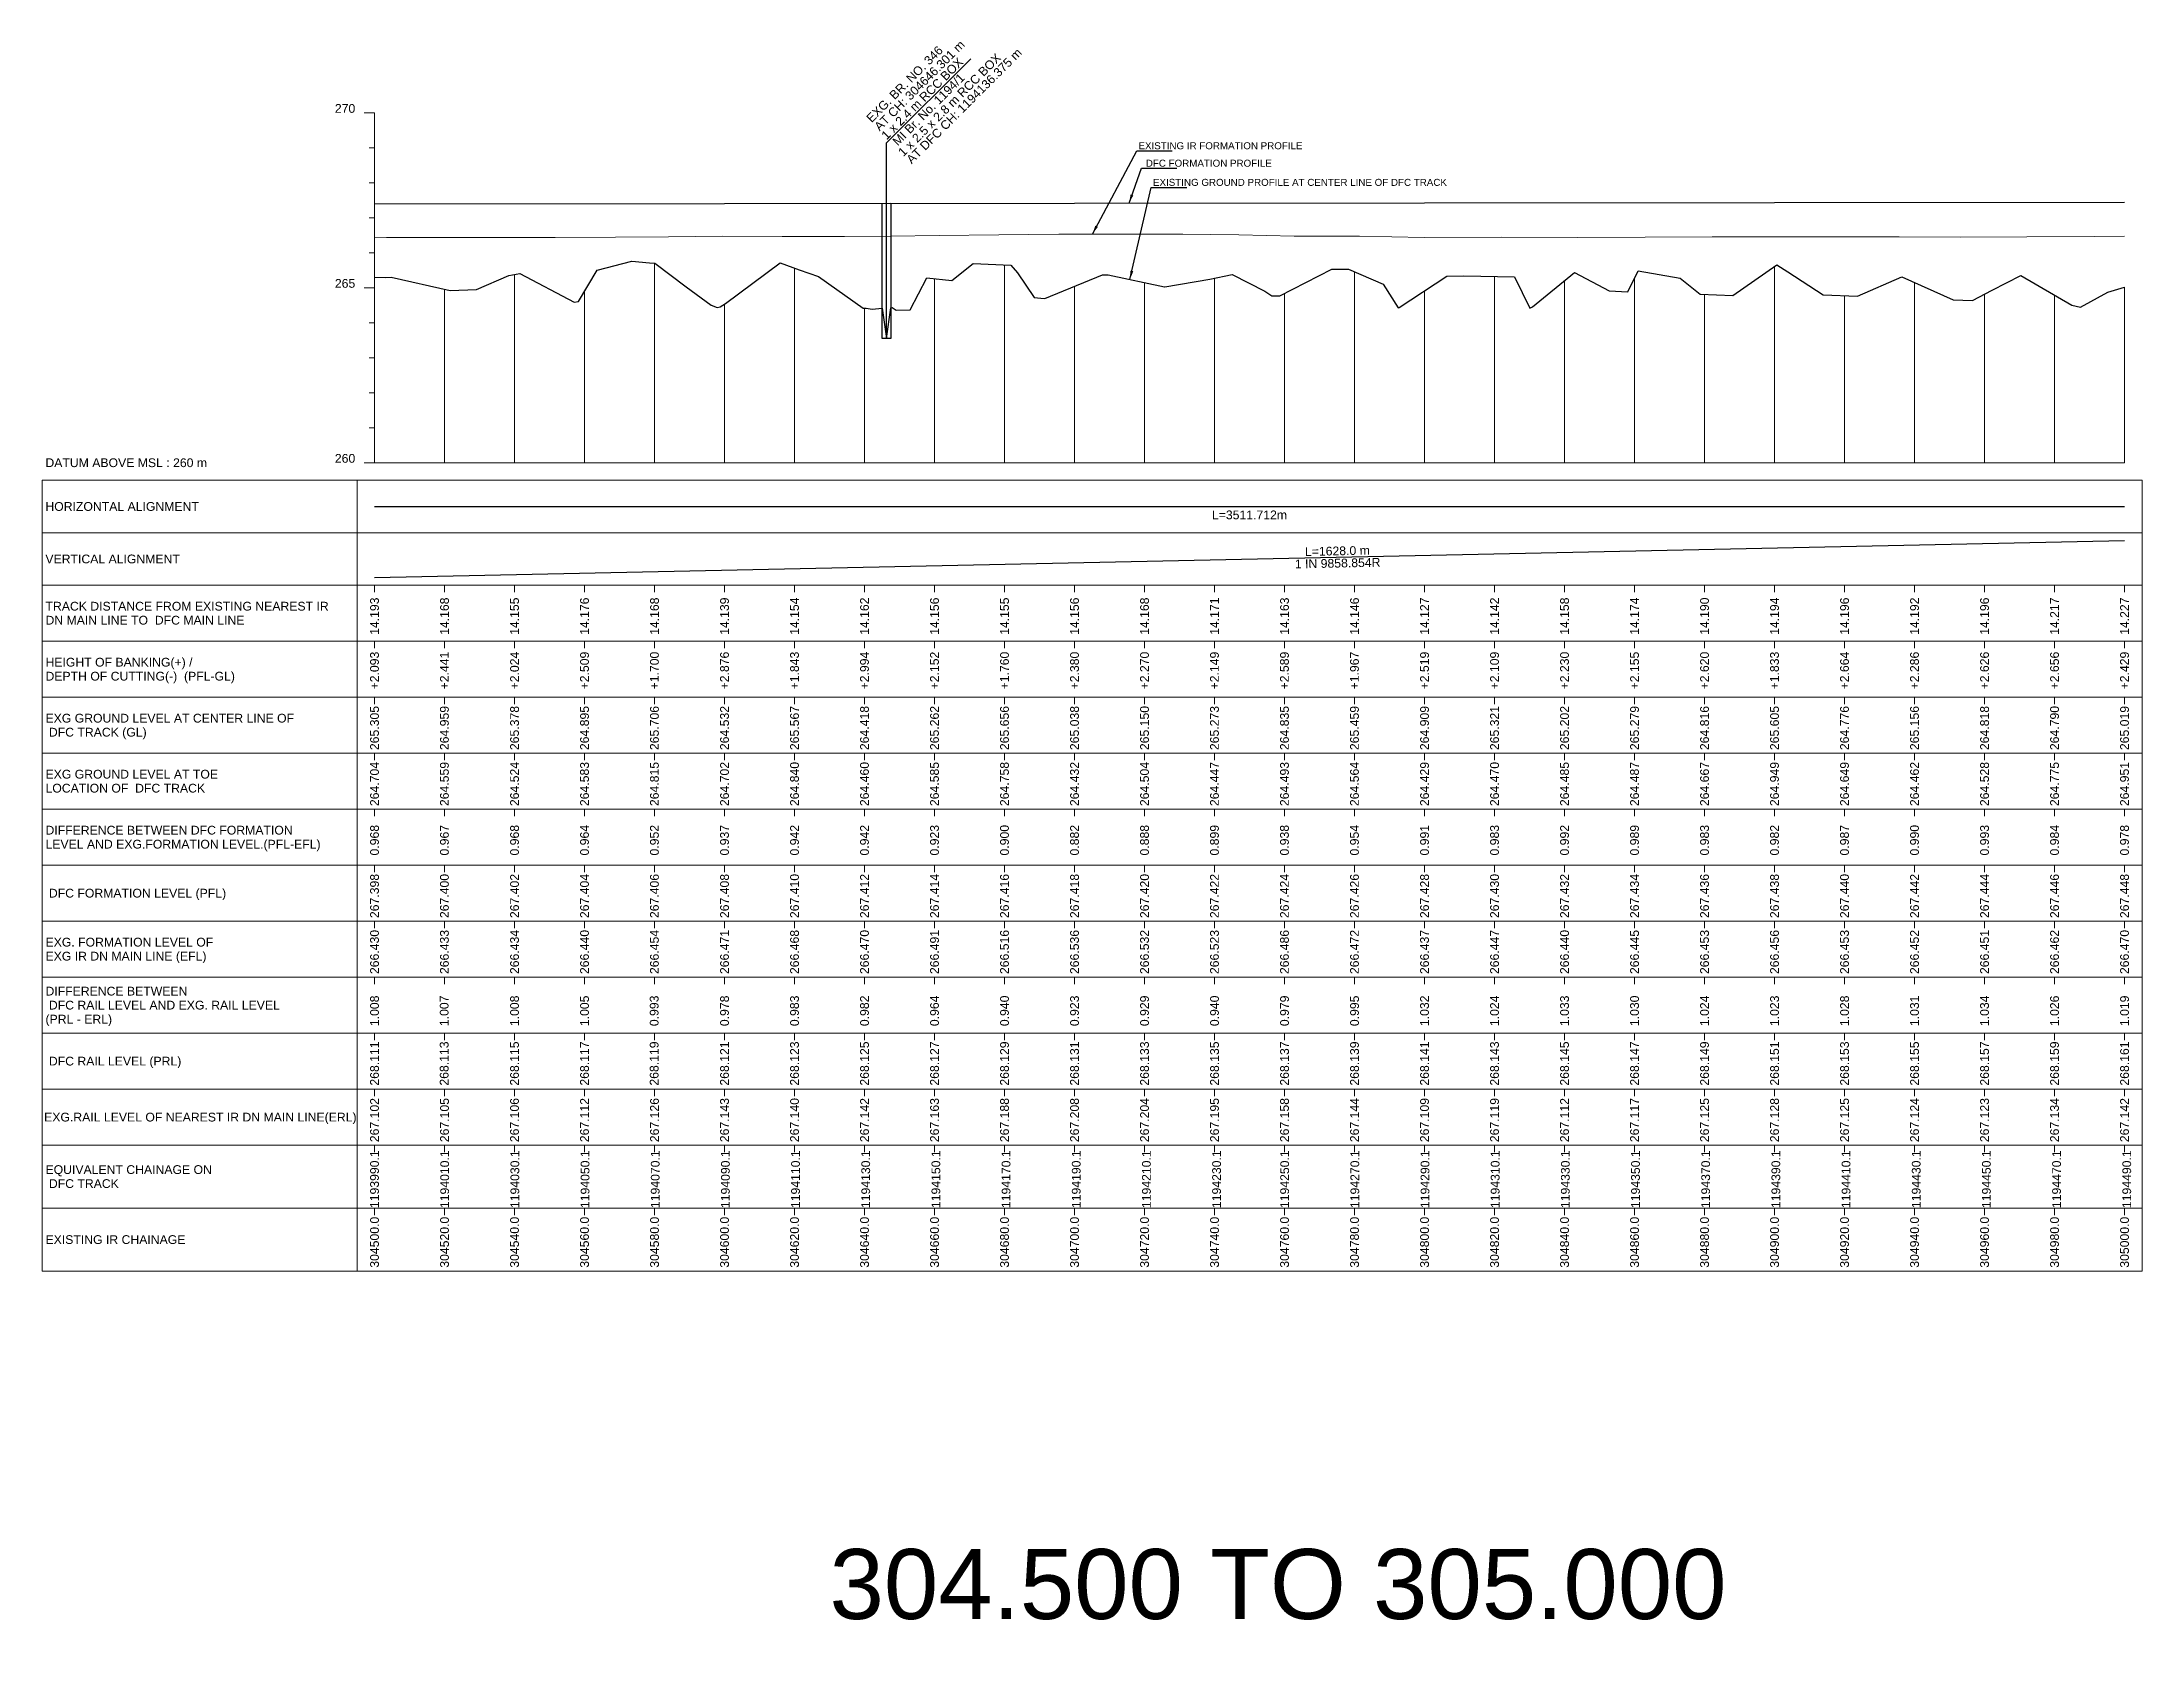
# Model space of a CAD drawing. Header units: metres. Extents: x 4905 to 19505, y -12340 to -11876.
# Drawn here: x 12905 to 13505, y -12340 to -11880 of the extents above; entities that cross this region are included whole.
import ezdxf
from ezdxf.enums import TextEntityAlignment as Align

# ---------------------------------------------------------------- set-up
doc = ezdxf.new("R2010")
doc.units = ezdxf.units.M
doc.header["$MEASUREMENT"] = 0
doc.layers.get('0').update_dxf_attribs({"lineweight": 0})
for name, color, linetype, lineweight in [('LS BRIDGE INDICATION', 10, 'Continuous', 30), ('LS CUT FILL', 10, 'Continuous', 0), ('LS DATUM', 7, 'Continuous', 0), ('LS DATUM X', 7, 'Continuous', 0), ('LS DATUM Y', 7, 'Continuous', 0), ('LS DIFF. EXG.RL & PRO. RL', 10, 'Continuous', 0), ('LS DIFF. PFL & EFL', 10, 'Continuous', 0), ('LS EXG GL', 7, 'Continuous', 0), ('LS EXG IR CH', 7, 'Continuous', 0), ('LS EXG RL', 7, 'Continuous', 0), ('LS EXG. FL', 7, 'Continuous', 0), ('LS EXG. GL', 7, 'Continuous', 0), ('LS EXG. GL AT PRO. TOE', 7, 'Continuous', 0), ('LS EXG. IR CH', 7, 'Continuous', 0), ('LS EXG. RL', 7, 'Continuous', 0), ('LS FRAME', 7, 'Continuous', 0), ('LS PFL-EFL', 10, 'Continuous', 0), ('LS PRL-ERL', 10, 'Continuous', 0), ('LS PRO FL', 10, 'Continuous', 0), ('LS PRO. CUT & FILL', 10, 'Continuous', 0), ('LS PRO. DFCC CH', 10, 'Continuous', 0), ('LS PRO. FL', 10, 'Continuous', 0), ('LS PRO. RL', 10, 'Continuous', 0), ('LS PROFILE EXG FL', 7, 'Continuous', 25), ('LS PROFILE EXG GL', 7, 'Continuous', 30), ('LS PROFILE PRO FL', 1, 'Continuous', 30), ('LS TICKS', 7, 'Continuous', 0), ('LS TRACK CENTER', 10, 'Continuous', 0), ("LS TRACK CENTER's", 10, 'Continuous', 0), ('Profile Grid', 7, 'Continuous', 0)]:
    doc.layers.add(name, color=color, linetype=linetype, lineweight=lineweight)
for name, color, linetype in [("LS BRIDGE'S", 7, 'Continuous'), ('LS HORIZONTAL ALIGNMENT', 10, 'Continuous'), ('LS VERTICAL ALIGNMENT', 10, 'Continuous'), ('ref text', 3, 'Continuous')]:
    doc.layers.add(name, color=color, linetype=linetype)
doc.styles.get("Standard").update_dxf_attribs({"font": 'arial.ttf'})
doc.styles.add('Style-Arial', font='arial.ttf')
doc.styles.add('StyleArial', font='arial.ttf')
doc.dimstyles.get("Standard").update_dxf_attribs({"dimtxt": 0.18, "dimasz": 0.18, "dimexe": 0.18, "dimexo": 0.0625, "dimgap": 0.09, "dimtad": 0, "dimtih": 1, "dimtoh": 1, "dimdec": 4, "dimzin": 0, "dimdsep": 46, "dimtxsty": 'Standard', "dimcen": 0.09, "dimadec": 0, "dimazin": 0, "dimtfac": 1, "dimtdec": 4, "dimtofl": 0, "dimtmove": 0, "dimatfit": 3, "dimfxl": 1, "dimtolj": 1, "dimtzin": 0, "dimarcsym": 0})

msp = doc.modelspace()

# ---------------------------------------------------------------- texts
at = {"layer": "LS BRIDGE'S"}
for s, p in [('EXG. BR. NO. 346 ', (13142.03, -11902.99)), ('AT CH: 304646.301 m', (13144.32, -11905.38)), ('1 x 2.4 m RCC BOX', (13146.32, -11907.88))]:
    msp.add_text(s, height=2.5, rotation=45, dxfattribs=at).set_placement(p)
at = {"layer": "LS BRIDGE'S", "color": 10}
for s, p in [('1 x 2.5 x 2.8 m RCC BOX', (13151.1, -11912.69)), ('AT DFC CH: 1194136.375 m', (13153.49, -11914.79)), (' MI Br. No. 1194/1', (13148.8, -11910.29))]:
    msp.add_text(s, height=2.5, rotation=45, dxfattribs=at).set_placement(p)
at = {"layer": 'LS CUT FILL', "style": 'Style-Arial'}
for s, p in [('+2.093', (13000, -12054)), ('+2.441', (13019.97, -12054)), ('+2.024', (13040.01, -12054)), ('+2.509', (13060, -12054)), ('+1.700', (13079.97, -12054)), ('+2.876', (13100, -12054)), ('+1.843', (13120, -12054)), ('+2.994', (13139.99, -12054)), ('+2.152', (13159.99, -12054)), ('+1.760', (13179.99, -12054)), ('+2.380', (13200, -12054)), ('+2.270', (13220, -12054)), ('+2.149', (13239.98, -12054)), ('+2.589', (13259.98, -12054)), ('+1.967', (13279.98, -12054)), ('+2.519', (13300, -12054)), ('+2.109', (13320, -12054)), ('+2.230', (13340, -12054)), ('+2.155', (13360, -12054)), ('+2.620', (13380, -12054)), ('+1.833', (13399.99, -12054)), ('+2.664', (13419.99, -12054)), ('+2.286', (13439.99, -12054)), ('+2.626', (13460, -12054)), ('+2.656', (13480, -12054)), ('+2.429', (13499.99, -12054))]:
    msp.add_text(s, height=2.5, rotation=90, dxfattribs=at).set_placement(p, align=Align.MIDDLE_RIGHT)
at = {"layer": 'LS DATUM', "color": 7, "style": 'StyleArial'}
msp.add_text('DATUM ABOVE MSL : 260 m', height=2.5, rotation=0.00003, dxfattribs=at).set_placement((12905.97, -12000), align=Align.MIDDLE_LEFT)
at = {"layer": 'LS DATUM Y', "color": 7, "lineweight": 0, "style": 'Style-Arial'}
for s, p in [('270', (12994.5, -11900)), ('270', (12994.5, -11900)), ('265', (12994.5, -11950)), ('260', (12994.5, -12000))]:
    msp.add_text(s, height=2.5, dxfattribs=at).set_placement(p, align=Align.RIGHT)
at = {"layer": 'LS DIFF. EXG.RL & PRO. RL', "color": 10, "style": 'StyleArial'}
for s, p in [('DIFFERENCE BETWEEN ', (12906, -12151)), (' DFC RAIL LEVEL AND EXG. RAIL LEVEL ', (12906, -12155)), ('(PRL - ERL)', (12906, -12159))]:
    msp.add_text(s, height=2.5, rotation=0.00003, dxfattribs=at).set_placement(p, align=Align.MIDDLE_LEFT)
at = {"layer": 'LS DIFF. PFL & EFL', "color": 10, "style": 'StyleArial'}
for s, p in [('DIFFERENCE BETWEEN DFC FORMATION ', (12906, -12105)), ('LEVEL AND EXG.FORMATION LEVEL.(PFL-EFL)', (12906, -12109))]:
    msp.add_text(s, height=2.5, rotation=0.00003, dxfattribs=at).set_placement(p, align=Align.MIDDLE_LEFT)
at = {"layer": 'LS EXG GL', "style": 'Style-Arial'}
for s, p in [('265.305', (13000, -12069.5)), ('264.959', (13019.97, -12069.5)), ('265.378', (13040.01, -12069.5)), ('264.895', (13060, -12069.5)), ('265.706', (13079.97, -12069.5)), ('264.532', (13100, -12069.5)), ('265.567', (13120, -12069.5)), ('264.418', (13139.99, -12069.5)), ('265.262', (13159.99, -12069.5)), ('265.656', (13179.99, -12069.5)), ('265.038', (13200, -12069.5)), ('265.150', (13220, -12069.5)), ('265.273', (13239.98, -12069.5)), ('264.835', (13259.98, -12069.5)), ('265.459', (13279.98, -12069.5)), ('264.909', (13300, -12069.5)), ('265.321', (13320, -12069.5)), ('265.202', (13340, -12069.5)), ('265.279', (13360, -12069.5)), ('264.816', (13380, -12069.5)), ('265.605', (13399.99, -12069.5)), ('264.776', (13419.99, -12069.5)), ('265.156', (13439.99, -12069.5)), ('264.818', (13460, -12069.5)), ('264.790', (13480, -12069.5)), ('265.019', (13499.99, -12069.5))]:
    msp.add_text(s, height=2.5, rotation=90, dxfattribs=at).set_placement(p, align=Align.MIDDLE_RIGHT)
at = {"layer": 'LS EXG IR CH', "lineweight": 0, "style": 'Style-Arial'}
for s, p in [('304500.0', (13000, -12215.47)), ('304520.0', (13020, -12215.47)), ('304540.0', (13040, -12215.47)), ('304560.0', (13060, -12215.47)), ('304580.0', (13080, -12215.47)), ('304600.0', (13100, -12215.47)), ('304620.0', (13120, -12215.47)), ('304640.0', (13140, -12215.47)), ('304660.0', (13160, -12215.47)), ('304680.0', (13180, -12215.47)), ('304700.0', (13200, -12215.47)), ('304720.0', (13220, -12215.47)), ('304740.0', (13240, -12215.47)), ('304760.0', (13260, -12215.47)), ('304780.0', (13280, -12215.47)), ('304800.0', (13300, -12215.47)), ('304820.0', (13320, -12215.47)), ('304840.0', (13340, -12215.47)), ('304860.0', (13360, -12215.47)), ('304880.0', (13380, -12215.47)), ('304900.0', (13400, -12215.47)), ('304920.0', (13420, -12215.47)), ('304940.0', (13440, -12215.47)), ('304960.0', (13460, -12215.47)), ('304980.0', (13480, -12215.47)), ('305000.0', (13500, -12215.47))]:
    msp.add_text(s, height=2.5, rotation=90, dxfattribs=at).set_placement(p, align=Align.MIDDLE_RIGHT)
at = {"layer": 'LS EXG RL', "style": 'Style-Arial'}
for s, p in [('267.102', (13000, -12181.54)), ('267.105', (13020, -12181.54)), ('267.106', (13040, -12181.54)), ('267.112', (13060, -12181.54)), ('267.126', (13080, -12181.54)), ('267.143', (13100, -12181.54)), ('267.140', (13120, -12181.54)), ('267.142', (13140, -12181.54)), ('267.163', (13160, -12181.54)), ('267.188', (13180, -12181.54)), ('267.208', (13200, -12181.54)), ('267.204', (13220, -12181.54)), ('267.195', (13240, -12181.54)), ('267.158', (13260, -12181.54)), ('267.144', (13280, -12181.54)), ('267.109', (13300, -12181.54)), ('267.119', (13320, -12181.54)), ('267.112', (13340, -12181.54)), ('267.117', (13360, -12181.54)), ('267.125', (13380, -12181.54)), ('267.128', (13400, -12181.54)), ('267.125', (13420, -12181.54)), ('267.124', (13440, -12181.54)), ('267.123', (13460, -12181.54)), ('267.134', (13480, -12181.54)), ('267.142', (13500, -12181.54))]:
    msp.add_text(s, height=2.5, rotation=90, dxfattribs=at).set_placement(p, align=Align.MIDDLE_RIGHT)
at = {"layer": 'LS EXG. FL', "style": 'StyleArial'}
for s, p in [('EXG. FORMATION LEVEL OF', (12906, -12137)), ('EXG IR DN MAIN LINE (EFL)', (12906, -12141))]:
    msp.add_text(s, height=2.5, rotation=0.00003, dxfattribs=at).set_placement(p, align=Align.MIDDLE_LEFT)
at = {"layer": 'LS EXG. FL'}
for s, p in [('266.430', (13000, -12133.5)), ('266.433', (13019.97, -12133.5)), ('266.434', (13040.01, -12133.5)), ('266.440', (13060, -12133.5)), ('266.454', (13079.97, -12133.5)), ('266.471', (13100, -12133.5)), ('266.468', (13120, -12133.5)), ('266.470', (13139.99, -12133.5)), ('266.491', (13159.99, -12133.5)), ('266.516', (13179.99, -12133.5)), ('266.536', (13200, -12133.5)), ('266.532', (13220, -12133.5)), ('266.523', (13239.98, -12133.5)), ('266.486', (13259.98, -12133.5)), ('266.472', (13279.98, -12133.5)), ('266.437', (13300, -12133.5)), ('266.447', (13320, -12133.5)), ('266.440', (13340, -12133.5)), ('266.445', (13360, -12133.5)), ('266.453', (13380, -12133.5)), ('266.456', (13399.99, -12133.5)), ('266.453', (13419.99, -12133.5)), ('266.452', (13439.99, -12133.5)), ('266.451', (13460, -12133.5)), ('266.462', (13480, -12133.5)), ('266.470', (13499.99, -12133.5))]:
    msp.add_text(s, height=2.5, rotation=90, dxfattribs=at).set_placement(p, align=Align.MIDDLE_RIGHT)
at = {"layer": 'LS EXG. GL', "color": 7, "style": 'StyleArial'}
for s, p in [('EXG GROUND LEVEL AT CENTER LINE OF ', (12906, -12073)), (' DFC TRACK (GL)', (12906, -12077))]:
    msp.add_text(s, height=2.5, rotation=0.00003, dxfattribs=at).set_placement(p, align=Align.MIDDLE_LEFT)
at = {"layer": 'LS EXG. GL AT PRO. TOE', "color": 7, "style": 'StyleArial'}
for s, p in [('EXG GROUND LEVEL AT TOE', (12906, -12089)), ('LOCATION OF  DFC TRACK', (12906, -12093))]:
    msp.add_text(s, height=2.5, rotation=0.00003, dxfattribs=at).set_placement(p, align=Align.MIDDLE_LEFT)
at = {"layer": 'LS EXG. GL AT PRO. TOE'}
for s, p in [('264.704', (13000, -12085.5)), ('264.559', (13019.97, -12085.5)), ('264.524', (13040.01, -12085.5)), ('264.583', (13060, -12085.5)), ('264.815', (13079.97, -12085.5)), ('264.702', (13100, -12085.5)), ('264.840', (13120, -12085.5)), ('264.460', (13139.99, -12085.5)), ('264.585', (13159.99, -12085.5)), ('264.758', (13179.99, -12085.5)), ('264.432', (13200, -12085.5)), ('264.504', (13220, -12085.5)), ('264.447', (13239.98, -12085.5)), ('264.493', (13259.98, -12085.5)), ('264.564', (13279.98, -12085.5)), ('264.429', (13300, -12085.5)), ('264.470', (13320, -12085.5)), ('264.485', (13340, -12085.5)), ('264.487', (13360, -12085.5)), ('264.667', (13380, -12085.5)), ('264.949', (13399.99, -12085.5)), ('264.649', (13419.99, -12085.5)), ('264.462', (13439.99, -12085.5)), ('264.528', (13460, -12085.5)), ('264.775', (13480, -12085.5)), ('264.951', (13499.99, -12085.5))]:
    msp.add_text(s, height=2.5, rotation=90, dxfattribs=at).set_placement(p, align=Align.MIDDLE_RIGHT)
at = {"layer": 'LS EXG. IR CH', "style": 'StyleArial'}
msp.add_text('EXISTING IR CHAINAGE', height=2.5, rotation=0.00003, dxfattribs=at).set_placement((12906, -12222), align=Align.MIDDLE_LEFT)
at = {"layer": 'LS EXG. RL', "style": 'StyleArial'}
msp.add_text('EXG.RAIL LEVEL OF NEAREST IR DN MAIN LINE(ERL)', height=2.5, rotation=0.00003, dxfattribs=at).set_placement((12905.61, -12187), align=Align.MIDDLE_LEFT)
at = {"layer": 'LS HORIZONTAL ALIGNMENT', "style": 'StyleArial'}
msp.add_text('HORIZONTAL ALIGNMENT', height=2.5, rotation=0.00003, dxfattribs=at).set_placement((12905.97, -12012.5), align=Align.MIDDLE_LEFT)
at = {"layer": 'LS HORIZONTAL ALIGNMENT', "insert": (13249.99, -12014.92), "char_height": 2.5, "attachment_point": 5, "line_spacing_factor": 0.6, "style": 'Style-Arial'}
msp.add_mtext('{\\fArial|b0|i0|c0|p34;\\C1;L=3511.712m}', dxfattribs=at)
at = {"layer": 'LS PFL-EFL'}
for s, p in [('0.968', (13000, -12103.5)), ('0.967', (13019.97, -12103.5)), ('0.968', (13040.01, -12103.5)), ('0.964', (13060, -12103.5)), ('0.952', (13079.97, -12103.5)), ('0.937', (13100, -12103.5)), ('0.942', (13120, -12103.5)), ('0.942', (13139.99, -12103.5)), ('0.923', (13159.99, -12103.5)), ('0.900', (13179.99, -12103.5)), ('0.882', (13200, -12103.5)), ('0.888', (13220, -12103.5)), ('0.899', (13239.98, -12103.5)), ('0.938', (13259.98, -12103.5)), ('0.954', (13279.98, -12103.5)), ('0.991', (13300, -12103.5)), ('0.983', (13320, -12103.5)), ('0.992', (13340, -12103.5)), ('0.989', (13360, -12103.5)), ('0.983', (13380, -12103.5)), ('0.982', (13399.99, -12103.5)), ('0.987', (13419.99, -12103.5)), ('0.990', (13439.99, -12103.5)), ('0.993', (13460, -12103.5)), ('0.984', (13480, -12103.5)), ('0.978', (13499.99, -12103.5))]:
    msp.add_text(s, height=2.5, rotation=90, dxfattribs=at).set_placement(p, align=Align.MIDDLE_RIGHT)
at = {"layer": 'LS PRL-ERL'}
for s, p in [('1.008', (13001.25, -12161)), ('1.007', (13021.15, -12161)), ('1.008', (13041.25, -12161)), ('1.005', (13061.25, -12161)), ('0.993', (13081.15, -12161)), ('0.978', (13101.25, -12161)), ('0.983', (13121.25, -12161)), ('0.982', (13141.25, -12161)), ('0.964', (13161.25, -12161)), ('0.940', (13181.25, -12161)), ('0.923', (13201.25, -12161)), ('0.929', (13221.25, -12161)), ('0.940', (13241.25, -12161)), ('0.979', (13261.25, -12161)), ('0.995', (13281.25, -12161)), ('1.032', (13301.25, -12161)), ('1.024', (13321.25, -12161)), ('1.033', (13341.25, -12161)), ('1.030', (13361.25, -12161)), ('1.024', (13381.25, -12161)), ('1.023', (13401.25, -12161)), ('1.028', (13421.25, -12161)), ('1.031', (13441.25, -12161)), ('1.034', (13461.25, -12161)), ('1.026', (13481.25, -12161)), ('1.019', (13501.25, -12161))]:
    msp.add_text(s, height=2.5, rotation=90, dxfattribs=at).set_placement(p)
at = {"layer": 'LS PRO FL', "style": 'Style-Arial'}
for s, p in [('267.398', (13000, -12117.5)), ('267.400', (13019.97, -12117.5)), ('267.402', (13040.01, -12117.5)), ('267.404', (13060, -12117.5)), ('267.406', (13079.97, -12117.5)), ('267.408', (13100, -12117.5)), ('267.410', (13120, -12117.5)), ('267.412', (13139.99, -12117.5)), ('267.414', (13159.99, -12117.5)), ('267.416', (13179.99, -12117.5)), ('267.418', (13200, -12117.5)), ('267.420', (13220, -12117.5)), ('267.422', (13239.98, -12117.5)), ('267.424', (13259.98, -12117.5)), ('267.426', (13279.98, -12117.5)), ('267.428', (13300, -12117.5)), ('267.430', (13320, -12117.5)), ('267.432', (13340, -12117.5)), ('267.434', (13360, -12117.5)), ('267.436', (13380, -12117.5)), ('267.438', (13399.99, -12117.5)), ('267.440', (13419.99, -12117.5)), ('267.442', (13439.99, -12117.5)), ('267.444', (13460, -12117.5)), ('267.446', (13480, -12117.5)), ('267.448', (13499.99, -12117.5))]:
    msp.add_text(s, height=2.5, rotation=90, dxfattribs=at).set_placement(p, align=Align.MIDDLE_RIGHT)
at = {"layer": 'LS PRO. CUT & FILL', "color": 10, "style": 'StyleArial'}
for s, p in [('HEIGHT OF BANKING(+) /', (12906, -12057)), ('DEPTH OF CUTTING(-)  (PFL-GL)', (12906, -12061))]:
    msp.add_text(s, height=2.5, rotation=0.00003, dxfattribs=at).set_placement(p, align=Align.MIDDLE_LEFT)
at = {"layer": 'LS PRO. DFCC CH'}
for s, p in [('1193990.1', (13001.25, -12213)), ('1194010.1', (13021.3, -12213)), ('1194030.1', (13041.35, -12213)), ('1194050.1', (13061.4, -12213)), ('1194070.1', (13081.45, -12213)), ('1194090.1', (13101.5, -12213)), ('1194110.1', (13121.54, -12213)), ('1194130.1', (13141.59, -12213)), ('1194150.1', (13161.64, -12213)), ('1194170.1', (13181.69, -12213)), ('1194190.1', (13201.74, -12213)), ('1194210.1', (13221.79, -12213)), ('1194230.1', (13241.84, -12213)), ('1194250.1', (13261.29, -12213)), ('1194270.1', (13281.34, -12213)), ('1194290.1', (13301.39, -12213)), ('1194310.1', (13321.43, -12213)), ('1194330.1', (13341.48, -12213)), ('1194350.1', (13361.53, -12213)), ('1194370.1', (13381.58, -12213)), ('1194390.1', (13401.63, -12213)), ('1194410.1', (13421.68, -12213)), ('1194430.1', (13441.73, -12213)), ('1194450.1', (13461.78, -12213)), ('1194470.1', (13481.83, -12213)), ('1194490.1', (13501.88, -12213))]:
    msp.add_text(s, height=2.5, rotation=90, dxfattribs=at).set_placement(p)
at = {"layer": 'LS PRO. DFCC CH', "color": 10, "style": 'Style-Arial'}
for s, p in [('EQUIVALENT CHAINAGE ON ', (12906, -12202)), (' DFC TRACK', (12906, -12206))]:
    msp.add_text(s, height=2.5, rotation=0.00003, dxfattribs=at).set_placement(p, align=Align.MIDDLE_LEFT)
at = {"layer": 'LS PRO. FL', "color": 10, "style": 'StyleArial'}
msp.add_text(' DFC FORMATION LEVEL (PFL) ', height=2.5, rotation=0.00003, dxfattribs=at).set_placement((12906, -12123), align=Align.MIDDLE_LEFT)
at = {"layer": 'LS PRO. RL'}
for s, p in [('268.111', (13001.25, -12178)), ('268.113', (13021.15, -12178)), ('268.115', (13041.25, -12178)), ('268.117', (13061.25, -12178)), ('268.119', (13081.15, -12178)), ('268.121', (13101.25, -12178)), ('268.123', (13121.25, -12178)), ('268.125', (13141.25, -12178)), ('268.127', (13161.25, -12178)), ('268.129', (13181.25, -12178)), ('268.131', (13201.25, -12178)), ('268.133', (13221.25, -12178)), ('268.135', (13241.25, -12178)), ('268.137', (13261.25, -12178)), ('268.139', (13281.25, -12178)), ('268.141', (13301.25, -12178)), ('268.143', (13321.25, -12178)), ('268.145', (13341.25, -12178)), ('268.147', (13361.25, -12178)), ('268.149', (13381.25, -12178)), ('268.151', (13401.25, -12178)), ('268.153', (13421.25, -12178)), ('268.155', (13441.25, -12178)), ('268.157', (13461.25, -12178)), ('268.159', (13481.25, -12178)), ('268.161', (13501.25, -12178))]:
    msp.add_text(s, height=2.5, rotation=90, dxfattribs=at).set_placement(p)
at = {"layer": 'LS PRO. RL', "color": 10, "style": 'StyleArial'}
msp.add_text(' DFC RAIL LEVEL (PRL)', height=2.5, rotation=0.00003, dxfattribs=at).set_placement((12906, -12171), align=Align.MIDDLE_LEFT)
at = {"layer": 'LS PROFILE EXG FL', "color": 7, "linetype": 'Continuous', "lineweight": 0, "style": 'Style-Arial'}
msp.add_text('EXISTING IR FORMATION PROFILE', height=2, dxfattribs=at).set_placement((13218.27, -11910.42))
at = {"layer": 'LS PROFILE EXG GL', "color": 7, "lineweight": 0, "style": 'Style-Arial'}
msp.add_text('EXISTING GROUND PROFILE AT CENTER LINE OF DFC TRACK', height=2, dxfattribs=at).set_placement((13222.42, -11920.88, 0))
at = {"layer": 'LS PROFILE PRO FL', "style": 'Style-Arial'}
msp.add_text('  DFC FORMATION PROFILE', height=2, dxfattribs=at).set_placement((13218.82, -11915.41, 0))
at = {"layer": 'LS TRACK CENTER'}
for s, p in [('14.193 ', (13001.25, -12049.2)), ('14.168 ', (13021.25, -12049.2)), ('14.155 ', (13041.25, -12049.2)), ('14.176 ', (13061.25, -12049.2)), ('14.168 ', (13081.25, -12049.2)), ('14.139 ', (13101.25, -12049.2)), ('14.154 ', (13121.25, -12049.2)), ('14.162 ', (13141.25, -12049.2)), ('14.156 ', (13161.25, -12049.2)), ('14.155 ', (13181.25, -12049.2)), ('14.156 ', (13201.25, -12049.2)), ('14.168 ', (13221.25, -12049.2)), ('14.171 ', (13241.25, -12049.2)), ('14.163 ', (13261.25, -12049.2)), ('14.146 ', (13281.25, -12049.2)), ('14.127 ', (13301.25, -12049.2)), ('14.142 ', (13321.25, -12049.2)), ('14.158 ', (13341.25, -12049.2)), ('14.174 ', (13361.25, -12049.2)), ('14.190 ', (13381.25, -12049.2)), ('14.194 ', (13401.25, -12049.2)), ('14.196 ', (13421.25, -12049.2)), ('14.192 ', (13441.25, -12049.2)), ('14.196 ', (13461.25, -12049.2)), ('14.217 ', (13481.25, -12049.2)), ('14.227 ', (13501.25, -12049.2))]:
    msp.add_text(s, height=2.5, rotation=90, dxfattribs=at).set_placement(p)
at = {"layer": "LS TRACK CENTER's", "color": 10, "style": 'StyleArial'}
for s, p in [('TRACK DISTANCE FROM EXISTING NEAREST IR ', (12906, -12041)), ('DN MAIN LINE TO  DFC MAIN LINE', (12906, -12045))]:
    msp.add_text(s, height=2.5, rotation=0.00003, dxfattribs=at).set_placement(p, align=Align.MIDDLE_LEFT)
at = {"layer": 'LS VERTICAL ALIGNMENT', "style": 'StyleArial'}
msp.add_text('VERTICAL ALIGNMENT', height=2.5, rotation=0.00003, dxfattribs=at).set_placement((12905.97, -12027.5), align=Align.MIDDLE_LEFT)
at = {"layer": 'LS VERTICAL ALIGNMENT', "insert": (13275.14, -12026.97), "char_height": 2.5, "attachment_point": 5, "rotation": 1.203, "line_spacing_factor": 0.84, "style": 'Style-Arial'}
msp.add_mtext('L=1628.0 m\\P1 IN 9858.854R', dxfattribs=at)
at = {"layer": 'ref text', "color": 3, "insert": (13130, -12330.71), "char_height": 20, "width": 256.3165, "attachment_point": 7, "bg_fill": 3, "box_fill_scale": 1.5, "bg_fill_color": 256, "bg_fill_transparency": 0}
msp.add_mtext('304.500 TO 305.000', dxfattribs=at)

# ---------------------------------------------------------------- linework, layer by layer
msp.add_lwpolyline([(12905, -12005), (12995, -12005)])
at = {"layer": 'LS BRIDGE INDICATION'}
msp.add_lwpolyline([(13145.05, -11925.88), (13147.55, -11925.87), (13147.55, -11964.47), (13145.05, -11964.47)], close=True, dxfattribs=at)
at = {"layer": "LS BRIDGE'S"}
msp.add_lwpolyline([(13146.3, -11964.47), (13146.3, -11908.59), (13170.35, -11884.54)], dxfattribs=at)
at = {"layer": 'LS DATUM X', "color": 7, "linetype": 'Continuous', "lineweight": 0}
msp.add_line((13000, -12000), (13499.99, -12000), dxfattribs=at)
at = {"layer": 'LS DATUM Y', "color": 7, "linetype": 'Continuous', "lineweight": 0}
for p, q in [((12997, -11900), (13000, -11900)), ((12997, -11900), (13000, -11900)), ((13000, -12000), (13000, -11900)), ((12998.5, -11910), (13000, -11910)), ((12998.5, -11920), (13000, -11920)), ((12998.5, -11930), (13000, -11930)), ((12998.5, -11940), (13000, -11940)), ((12997, -11950), (13000, -11950)), ((12998.5, -11960), (13000, -11960)), ((12998.5, -11970), (13000, -11970)), ((12998.5, -11980), (13000, -11980)), ((12998.5, -11990), (13000, -11990)), ((12997, -12000), (13000, -12000))]:
    msp.add_line(p, q, dxfattribs=at)
at = {"layer": 'LS FRAME'}
for points in [[(12995, -12231), (12905, -12231), (12905, -12005)], [(12995, -12020), (12905, -12020)], [(12995, -12035), (12905, -12035)], [(12995, -12051), (12905, -12051)], [(12905, -12051), (12995, -12051)], [(12995, -12067), (12905, -12067)], [(12905, -12067), (12995, -12067)], [(12995, -12083), (12905, -12083)], [(12905, -12083), (12995, -12083)], [(12995, -12099), (12905, -12099)], [(12995, -12115), (12905, -12115)], [(12905, -12115), (12995, -12115)], [(12995, -12131), (12905, -12131)], [(12905, -12131), (12995, -12131)], [(12995, -12147), (12905, -12147)], [(12905, -12147), (12995, -12147)], [(12995, -12163), (12905, -12163)], [(12905, -12163), (12995, -12163)], [(12995, -12179), (12905, -12179)], [(12995, -12195), (12905, -12195)], [(12995, -12213), (12905, -12213)]]:
    msp.add_lwpolyline(points, dxfattribs=at)
at = {"layer": 'LS FRAME', "color": 7, "linetype": 'Continuous', "lineweight": 0, "flags": 128}
for points in [[(12995, -12020), (13504.99, -12020), (13504.99, -12005), (12995, -12005), (12995, -12020)], [(12995, -12035), (13504.99, -12035), (13504.99, -12020), (12995, -12020), (12995, -12035)], [(12995, -12051), (13504.99, -12051), (13504.99, -12035), (12995, -12035), (12995, -12051)], [(12995, -12067), (13504.99, -12067), (13504.99, -12051), (12995, -12051), (12995, -12067)], [(12995, -12083), (13504.99, -12083), (13504.99, -12067), (12995, -12067), (12995, -12083)], [(12995, -12099), (13504.99, -12099), (13504.99, -12083), (12995, -12083), (12995, -12099)], [(12995, -12115), (13504.99, -12115), (13504.99, -12099), (12995, -12099), (12995, -12115)], [(12995, -12131), (13504.99, -12131), (13504.99, -12115), (12995, -12115), (12995, -12131)], [(12995, -12147), (13504.99, -12147), (13504.99, -12131), (12995, -12131), (12995, -12147)], [(12995, -12163), (13504.99, -12163), (13504.99, -12147), (12995, -12147), (12995, -12163)], [(12995, -12179), (13504.99, -12179), (13504.99, -12163), (12995, -12163), (12995, -12179)], [(12995, -12195), (13504.99, -12195), (13504.99, -12179), (12995, -12179), (12995, -12195)], [(12995, -12213), (13504.99, -12213), (13504.99, -12195), (12995, -12195), (12995, -12213)], [(12995, -12231), (13504.99, -12231), (13504.99, -12213), (12995, -12213), (12995, -12231)]]:
    msp.add_lwpolyline(points, close=True, dxfattribs=at)
at = {"layer": 'LS HORIZONTAL ALIGNMENT', "flags": 128}
msp.add_lwpolyline([(13000, -12012.5), (13499.99, -12012.5)], dxfattribs=at)
at = {"layer": 'LS PROFILE EXG FL', "lineweight": 0}
msp.add_lwpolyline([(13000, -11935.7), (13003.43, -11935.68), (13018.88, -11935.67), (13034.04, -11935.67), (13051.61, -11935.64), (13068.87, -11935.57), (13083.95, -11935.43), (13099.46, -11935.29), (13116.48, -11935.32), (13134.28, -11935.36), (13147.5, -11935.22), (13161.3, -11935.08), (13178.35, -11934.86), (13195.52, -11934.64), (13213.28, -11934.67), (13230.98, -11934.71), (13246.92, -11934.83), (13262.71, -11935.21), (13281.46, -11935.29), (13299.9, -11935.63), (13322.1, -11935.52), (13343.75, -11935.62), (13363.04, -11935.54), (13382.17, -11935.46), (13400.13, -11935.44), (13418.17, -11935.47), (13435.61, -11935.47), (13453.03, -11935.53), (13472.04, -11935.43), (13491.43, -11935.32), (13500, -11935.3)], dxfattribs=at)
at = {"layer": 'LS PROFILE EXG GL', "flags": 128}
msp.add_lwpolyline([(13000, -11946.95), (13003, -11947.04), (13004.76, -11946.98), (13021.64, -11950.79), (13029.11, -11950.54), (13029.11, -11950.54), (13038.42, -11946.5), (13041.54, -11945.95), (13057.06, -11954.11), (13057.06, -11954.11), (13058.28, -11953.96), (13058.28, -11953.96), (13063.6, -11944.98), (13073.48, -11942.39), (13078.6, -11942.88), (13080.12, -11942.95), (13089.06, -11949.77), (13096.17, -11954.98), (13097.9, -11955.67), (13098.75, -11955.47), (13100.27, -11954.51), (13115.9, -11942.83), (13121.37, -11944.83), (13126.83, -11946.82), (13139.66, -11955.82), (13140.51, -11955.81), (13142.17, -11956.08), (13145.05, -11955.85), (13146.3, -11964.47), (13147.55, -11955.75), (13147.91, -11955.61), (13149.02, -11956.39), (13153.06, -11956.31), (13157.77, -11947.14), (13157.77, -11947.14), (13164.92, -11947.92), (13171.01, -11943.04), (13181.84, -11943.53), (13183.67, -11945.75), (13188.47, -11952.76), (13190.37, -11952.97), (13191.55, -11953.09), (13191.55, -11953.09), (13208, -11946.34), (13209.29, -11946.32), (13209.57, -11946.31), (13225.72, -11949.7), (13225.84, -11949.73), (13238.69, -11947.55), (13245, -11946.19), (13254.36, -11951), (13256.4, -11952.35), (13258.69, -11952.32), (13273.48, -11944.69), (13273.48, -11944.69), (13278.29, -11944.68), (13278.29, -11944.68), (13288.19, -11948.93), (13292.43, -11955.7), (13292.79, -11955.63), (13306.39, -11946.73), (13311.23, -11946.6), (13325.67, -11946.92), (13330.12, -11955.87), (13330.86, -11955.42), (13342.85, -11945.67), (13342.85, -11945.67), (13352.78, -11950.9), (13358.05, -11951.12), (13361.04, -11945.12), (13373.04, -11947.24), (13378.79, -11951.79), (13378.79, -11951.79), (13388.09, -11952.17), (13397.54, -11945.66), (13400.7, -11943.45), (13403.79, -11945.42), (13413.91, -11951.99), (13423.66, -11952.39), (13423.66, -11952.39), (13436.39, -11946.83), (13451.03, -11953.41), (13451.03, -11953.41), (13456.53, -11953.63), (13462.19, -11950.69), (13470.37, -11946.53), (13484.95, -11954.97), (13487.38, -11955.5), (13495.25, -11951.3), (13499.99, -11949.81)], dxfattribs=at)
at = {"layer": 'LS PROFILE PRO FL'}
msp.add_line((13000, -11926.02), (13499.99, -11925.52), dxfattribs=at)
at = {"layer": 'LS TICKS', "color": 7, "linetype": 'Continuous', "lineweight": 0, "flags": 128}
for points in [[(13000, -12037), (13000, -12035)], [(13019.97, -12037), (13019.97, -12035)], [(13040.01, -12037), (13040.01, -12035)], [(13060, -12037), (13060, -12035)], [(13079.97, -12037), (13079.97, -12035)], [(13100, -12037), (13100, -12035)], [(13120, -12037), (13120, -12035)], [(13139.99, -12037), (13139.99, -12035)], [(13159.99, -12037), (13159.99, -12035)], [(13179.99, -12037), (13179.99, -12035)], [(13200, -12037), (13200, -12035)], [(13220, -12037), (13220, -12035)], [(13239.98, -12037), (13239.98, -12035)], [(13259.98, -12037), (13259.98, -12035)], [(13279.98, -12037), (13279.98, -12035)], [(13300, -12037), (13300, -12035)], [(13320, -12037), (13320, -12035)], [(13340, -12037), (13340, -12035)], [(13360, -12037), (13360, -12035)], [(13380, -12037), (13380, -12035)], [(13399.99, -12037), (13399.99, -12035)], [(13419.99, -12037), (13419.99, -12035)], [(13439.99, -12037), (13439.99, -12035)], [(13460, -12037), (13460, -12035)], [(13480, -12037), (13480, -12035)], [(13499.99, -12037), (13499.99, -12035)], [(13000, -12053), (13000, -12051)], [(13019.97, -12053), (13019.97, -12051)], [(13040.01, -12053), (13040.01, -12051)], [(13060, -12053), (13060, -12051)], [(13079.97, -12053), (13079.97, -12051)], [(13100, -12053), (13100, -12051)], [(13120, -12053), (13120, -12051)], [(13139.99, -12053), (13139.99, -12051)], [(13159.99, -12053), (13159.99, -12051)], [(13179.99, -12053), (13179.99, -12051)], [(13200, -12053), (13200, -12051)], [(13220, -12053), (13220, -12051)], [(13239.98, -12053), (13239.98, -12051)], [(13259.98, -12053), (13259.98, -12051)], [(13279.98, -12053), (13279.98, -12051)], [(13300, -12053), (13300, -12051)], [(13320, -12053), (13320, -12051)], [(13340, -12053), (13340, -12051)], [(13360, -12053), (13360, -12051)], [(13380, -12053), (13380, -12051)], [(13399.99, -12053), (13399.99, -12051)], [(13419.99, -12053), (13419.99, -12051)], [(13439.99, -12053), (13439.99, -12051)], [(13460, -12053), (13460, -12051)], [(13480, -12053), (13480, -12051)], [(13499.99, -12053), (13499.99, -12051)], [(13000, -12069), (13000, -12067)], [(13019.97, -12069), (13019.97, -12067)], [(13040.01, -12069), (13040.01, -12067)], [(13060, -12069), (13060, -12067)], [(13079.97, -12069), (13079.97, -12067)], [(13100, -12069), (13100, -12067)], [(13120, -12069), (13120, -12067)], [(13139.99, -12069), (13139.99, -12067)], [(13159.99, -12069), (13159.99, -12067)], [(13179.99, -12069), (13179.99, -12067)], [(13200, -12069), (13200, -12067)], [(13220, -12069), (13220, -12067)], [(13239.98, -12069), (13239.98, -12067)], [(13259.98, -12069), (13259.98, -12067)], [(13279.98, -12069), (13279.98, -12067)], [(13300, -12069), (13300, -12067)], [(13320, -12069), (13320, -12067)], [(13340, -12069), (13340, -12067)], [(13360, -12069), (13360, -12067)], [(13380, -12069), (13380, -12067)], [(13399.99, -12069), (13399.99, -12067)], [(13419.99, -12069), (13419.99, -12067)], [(13439.99, -12069), (13439.99, -12067)], [(13460, -12069), (13460, -12067)], [(13480, -12069), (13480, -12067)], [(13499.99, -12069), (13499.99, -12067)], [(13000, -12085), (13000, -12083)], [(13019.97, -12085), (13019.97, -12083)], [(13040.01, -12085), (13040.01, -12083)], [(13060, -12085), (13060, -12083)], [(13079.97, -12085), (13079.97, -12083)], [(13100, -12085), (13100, -12083)], [(13120, -12085), (13120, -12083)], [(13139.99, -12085), (13139.99, -12083)], [(13159.99, -12085), (13159.99, -12083)], [(13179.99, -12085), (13179.99, -12083)], [(13200, -12085), (13200, -12083)], [(13220, -12085), (13220, -12083)], [(13239.98, -12085), (13239.98, -12083)], [(13259.98, -12085), (13259.98, -12083)], [(13279.98, -12085), (13279.98, -12083)], [(13300, -12085), (13300, -12083)], [(13320, -12085), (13320, -12083)], [(13340, -12085), (13340, -12083)], [(13360, -12085), (13360, -12083)], [(13380, -12085), (13380, -12083)], [(13399.99, -12085), (13399.99, -12083)], [(13419.99, -12085), (13419.99, -12083)], [(13439.99, -12085), (13439.99, -12083)], [(13460, -12085), (13460, -12083)], [(13480, -12085), (13480, -12083)], [(13499.99, -12085), (13499.99, -12083)], [(13000, -12101), (13000, -12099)], [(13019.97, -12101), (13019.97, -12099)], [(13040.01, -12101), (13040.01, -12099)], [(13060, -12101), (13060, -12099)], [(13079.97, -12101), (13079.97, -12099)], [(13100, -12101), (13100, -12099)], [(13120, -12101), (13120, -12099)], [(13139.99, -12101), (13139.99, -12099)], [(13159.99, -12101), (13159.99, -12099)], [(13179.99, -12101), (13179.99, -12099)], [(13200, -12101), (13200, -12099)], [(13220, -12101), (13220, -12099)], [(13239.98, -12101), (13239.98, -12099)], [(13259.98, -12101), (13259.98, -12099)], [(13279.98, -12101), (13279.98, -12099)], [(13300, -12101), (13300, -12099)], [(13320, -12101), (13320, -12099)], [(13340, -12101), (13340, -12099)], [(13360, -12101), (13360, -12099)], [(13380, -12101), (13380, -12099)], [(13399.99, -12101), (13399.99, -12099)], [(13419.99, -12101), (13419.99, -12099)], [(13439.99, -12101), (13439.99, -12099)], [(13460, -12101), (13460, -12099)], [(13480, -12101), (13480, -12099)], [(13499.99, -12101), (13499.99, -12099)], [(13000, -12117), (13000, -12115)], [(13019.97, -12117), (13019.97, -12115)], [(13040.01, -12117), (13040.01, -12115)], [(13060, -12117), (13060, -12115)], [(13079.97, -12117), (13079.97, -12115)], [(13100, -12117), (13100, -12115)], [(13120, -12117), (13120, -12115)], [(13139.99, -12117), (13139.99, -12115)], [(13159.99, -12117), (13159.99, -12115)], [(13179.99, -12117), (13179.99, -12115)], [(13200, -12117), (13200, -12115)], [(13220, -12117), (13220, -12115)], [(13239.98, -12117), (13239.98, -12115)], [(13259.98, -12117), (13259.98, -12115)], [(13279.98, -12117), (13279.98, -12115)], [(13300, -12117), (13300, -12115)], [(13320, -12117), (13320, -12115)], [(13340, -12117), (13340, -12115)], [(13360, -12117), (13360, -12115)], [(13380, -12117), (13380, -12115)], [(13399.99, -12117), (13399.99, -12115)], [(13419.99, -12117), (13419.99, -12115)], [(13439.99, -12117), (13439.99, -12115)], [(13460, -12117), (13460, -12115)], [(13480, -12117), (13480, -12115)], [(13499.99, -12117), (13499.99, -12115)], [(13000, -12133), (13000, -12131)], [(13019.97, -12133), (13019.97, -12131)], [(13040.01, -12133), (13040.01, -12131)], [(13060, -12133), (13060, -12131)], [(13079.97, -12133), (13079.97, -12131)], [(13100, -12133), (13100, -12131)], [(13120, -12133), (13120, -12131)], [(13139.99, -12133), (13139.99, -12131)], [(13159.99, -12133), (13159.99, -12131)], [(13179.99, -12133), (13179.99, -12131)], [(13200, -12133), (13200, -12131)], [(13220, -12133), (13220, -12131)], [(13239.98, -12133), (13239.98, -12131)], [(13259.98, -12133), (13259.98, -12131)], [(13279.98, -12133), (13279.98, -12131)], [(13300, -12133), (13300, -12131)], [(13320, -12133), (13320, -12131)], [(13340, -12133), (13340, -12131)], [(13360, -12133), (13360, -12131)], [(13380, -12133), (13380, -12131)], [(13399.99, -12133), (13399.99, -12131)], [(13419.99, -12133), (13419.99, -12131)], [(13439.99, -12133), (13439.99, -12131)], [(13460, -12133), (13460, -12131)], [(13480, -12133), (13480, -12131)], [(13499.99, -12133), (13499.99, -12131)], [(13000, -12149), (13000, -12147)], [(13019.97, -12149), (13019.97, -12147)], [(13040.01, -12149), (13040.01, -12147)], [(13060, -12149), (13060, -12147)], [(13079.97, -12149), (13079.97, -12147)], [(13100, -12149), (13100, -12147)], [(13120, -12149), (13120, -12147)], [(13139.99, -12149), (13139.99, -12147)], [(13159.99, -12149), (13159.99, -12147)], [(13179.99, -12149), (13179.99, -12147)], [(13200, -12149), (13200, -12147)], [(13220, -12149), (13220, -12147)], [(13239.98, -12149), (13239.98, -12147)], [(13259.98, -12149), (13259.98, -12147)], [(13279.98, -12149), (13279.98, -12147)], [(13300, -12149), (13300, -12147)], [(13320, -12149), (13320, -12147)], [(13340, -12149), (13340, -12147)], [(13360, -12149), (13360, -12147)], [(13380, -12149), (13380, -12147)], [(13399.99, -12149), (13399.99, -12147)], [(13419.99, -12149), (13419.99, -12147)], [(13439.99, -12149), (13439.99, -12147)], [(13460, -12149), (13460, -12147)], [(13480, -12149), (13480, -12147)], [(13499.99, -12149), (13499.99, -12147)], [(13000, -12165), (13000, -12163)], [(13019.97, -12165), (13019.97, -12163)], [(13040.01, -12165), (13040.01, -12163)], [(13060, -12165), (13060, -12163)], [(13079.97, -12165), (13079.97, -12163)], [(13100, -12165), (13100, -12163)], [(13120, -12165), (13120, -12163)], [(13139.99, -12165), (13139.99, -12163)], [(13159.99, -12165), (13159.99, -12163)], [(13179.99, -12165), (13179.99, -12163)], [(13200, -12165), (13200, -12163)], [(13220, -12165), (13220, -12163)], [(13239.98, -12165), (13239.98, -12163)], [(13259.98, -12165), (13259.98, -12163)], [(13279.98, -12165), (13279.98, -12163)], [(13300, -12165), (13300, -12163)], [(13320, -12165), (13320, -12163)], [(13340, -12165), (13340, -12163)], [(13360, -12165), (13360, -12163)], [(13380, -12165), (13380, -12163)], [(13399.99, -12165), (13399.99, -12163)], [(13419.99, -12165), (13419.99, -12163)], [(13439.99, -12165), (13439.99, -12163)], [(13460, -12165), (13460, -12163)], [(13480, -12165), (13480, -12163)], [(13499.99, -12165), (13499.99, -12163)], [(13000, -12181), (13000, -12179)], [(13019.97, -12181), (13019.97, -12179)], [(13040.01, -12181), (13040.01, -12179)], [(13060, -12181), (13060, -12179)], [(13079.97, -12181), (13079.97, -12179)], [(13100, -12181), (13100, -12179)], [(13120, -12181), (13120, -12179)], [(13139.99, -12181), (13139.99, -12179)], [(13159.99, -12181), (13159.99, -12179)], [(13179.99, -12181), (13179.99, -12179)], [(13200, -12181), (13200, -12179)], [(13220, -12181), (13220, -12179)], [(13239.98, -12181), (13239.98, -12179)], [(13259.98, -12181), (13259.98, -12179)], [(13279.98, -12181), (13279.98, -12179)], [(13300, -12181), (13300, -12179)], [(13320, -12181), (13320, -12179)], [(13340, -12181), (13340, -12179)], [(13360, -12181), (13360, -12179)], [(13380, -12181), (13380, -12179)], [(13399.99, -12181), (13399.99, -12179)], [(13419.99, -12181), (13419.99, -12179)], [(13439.99, -12181), (13439.99, -12179)], [(13460, -12181), (13460, -12179)], [(13480, -12181), (13480, -12179)], [(13499.99, -12181), (13499.99, -12179)], [(13000, -12197), (13000, -12195)], [(13019.97, -12197), (13019.97, -12195)], [(13040.01, -12197), (13040.01, -12195)], [(13060, -12197), (13060, -12195)], [(13079.97, -12197), (13079.97, -12195)], [(13100, -12197), (13100, -12195)], [(13120, -12197), (13120, -12195)], [(13139.99, -12197), (13139.99, -12195)], [(13159.99, -12197), (13159.99, -12195)], [(13179.99, -12197), (13179.99, -12195)], [(13200, -12197), (13200, -12195)], [(13220, -12197), (13220, -12195)], [(13239.98, -12197), (13239.98, -12195)], [(13259.98, -12197), (13259.98, -12195)], [(13279.98, -12197), (13279.98, -12195)], [(13300, -12197), (13300, -12195)], [(13320, -12197), (13320, -12195)], [(13340, -12197), (13340, -12195)], [(13360, -12197), (13360, -12195)], [(13380, -12197), (13380, -12195)], [(13399.99, -12197), (13399.99, -12195)], [(13419.99, -12197), (13419.99, -12195)], [(13439.99, -12197), (13439.99, -12195)], [(13460, -12197), (13460, -12195)], [(13480, -12197), (13480, -12195)], [(13499.99, -12197), (13499.99, -12195)], [(13000, -12215), (13000, -12213)], [(13019.97, -12215), (13019.97, -12213)], [(13040.01, -12215), (13040.01, -12213)], [(13060, -12215), (13060, -12213)], [(13079.97, -12215), (13079.97, -12213)], [(13100, -12215), (13100, -12213)], [(13120, -12215), (13120, -12213)], [(13139.99, -12215), (13139.99, -12213)], [(13159.99, -12215), (13159.99, -12213)], [(13179.99, -12215), (13179.99, -12213)], [(13200, -12215), (13200, -12213)], [(13220, -12215), (13220, -12213)], [(13239.98, -12215), (13239.98, -12213)], [(13259.98, -12215), (13259.98, -12213)], [(13279.98, -12215), (13279.98, -12213)], [(13300, -12215), (13300, -12213)], [(13320, -12215), (13320, -12213)], [(13340, -12215), (13340, -12213)], [(13360, -12215), (13360, -12213)], [(13380, -12215), (13380, -12213)], [(13399.99, -12215), (13399.99, -12213)], [(13419.99, -12215), (13419.99, -12213)], [(13439.99, -12215), (13439.99, -12213)], [(13460, -12215), (13460, -12213)], [(13480, -12215), (13480, -12213)], [(13499.99, -12215), (13499.99, -12213)]]:
    msp.add_lwpolyline(points, dxfattribs=at)
at = {"layer": 'LS VERTICAL ALIGNMENT', "flags": 128}
msp.add_lwpolyline([(13000, -12032.75), (13499.99, -12022.25)], dxfattribs=at)
at = {"layer": 'Profile Grid', "flags": 128}
for points in [[(13079.97, -12000), (13079.97, -11942.94)], [(13120, -12000), (13120, -11944.33)], [(13179.99, -12000), (13179.99, -11943.44)], [(13279.98, -12000), (13279.98, -11945.41)], [(13399.99, -12000), (13399.99, -11943.95)], [(13019.98, -12000), (13019.98, -11950.41)], [(13040, -12000), (13040, -11946.22)], [(13060, -12000), (13060, -11951.05)], [(13159.99, -12000), (13159.99, -11947.38)], [(13200, -12000), (13200, -11949.62)], [(13220, -12000), (13220, -11948.5)], [(13239.99, -12000), (13239.99, -11947.27)], [(13259.99, -12000), (13259.99, -11951.65)], [(13300, -12000), (13300, -11950.91)], [(13320, -12000), (13320, -11946.79)], [(13340, -12000), (13340, -11947.98)], [(13360, -12000), (13360, -11947.21)], [(13439.99, -12000), (13439.99, -11948.45)], [(13499.99, -12000), (13499.99, -11949.81)], [(13100, -12000), (13100, -11954.68)], [(13139.99, -12000), (13139.99, -11955.82)], [(13380, -12000), (13380, -11951.84)], [(13419.99, -12000), (13419.99, -11952.24)], [(13460, -12000), (13460, -11951.83)], [(13480, -12000), (13480, -11952.1)], [(13000, -12000), (13000, -11969.87)]]:
    msp.add_lwpolyline(points, dxfattribs=at)

msp.set_redraw_order([(e.dxf.handle, doc.entitydb.next_handle()) for e in msp.query("TEXT MTEXT ATTDEF DIMENSION ARC_DIMENSION")])  # texts and dimensions are drawn at this point

# ---------------------------------------------------------------- leaders
at = {"layer": 'LS PROFILE EXG FL', "color": 7, "lineweight": -3}
msp.add_leader([(13205.12, -11934.65), (13217.76, -11910.88), (13227.9, -11910.88)], dimstyle='Standard', override={"dimasz": 2.5, "dimexe": 0.25, "dimexo": 0.25, "dimgap": 0.25, "dimtad": 0, "dimtih": 0, "dimtoh": 0, "dimzin": 11, "dimadec": 4, "dimazin": 3, "dimatfit": 1, "dimfrac": 2, "dimtolj": 0, "dimtzin": 11}, dxfattribs=at)
at = {"layer": 'LS PROFILE EXG GL', "color": 7, "lineweight": -3}
msp.add_leader([(13215.84, -11947.62, 0), (13221.91, -11921.34, 0), (13232.05, -11921.34, 0)], dimstyle='Standard', override={"dimasz": 2.5, "dimexe": 0.25, "dimexo": 0.25, "dimgap": 0.25, "dimtad": 0, "dimtih": 0, "dimtoh": 0, "dimzin": 11, "dimadec": 4, "dimazin": 3, "dimatfit": 1, "dimfrac": 2, "dimtolj": 0, "dimtzin": 11}, dxfattribs=at)
at = {"layer": 'LS PROFILE PRO FL', "lineweight": -3}
msp.add_leader([(13215.58, -11925.81, 0), (13219.1, -11915.87, 0), (13229.24, -11915.87, 0)], dimstyle='Standard', override={"dimasz": 2.5, "dimexe": 0.25, "dimexo": 0.25, "dimgap": 0.25, "dimtad": 0, "dimtih": 0, "dimtoh": 0, "dimzin": 11, "dimadec": 4, "dimazin": 3, "dimatfit": 1, "dimfrac": 2, "dimtolj": 0, "dimtzin": 11}, dxfattribs=at)

doc.saveas('drawing.dxf')
